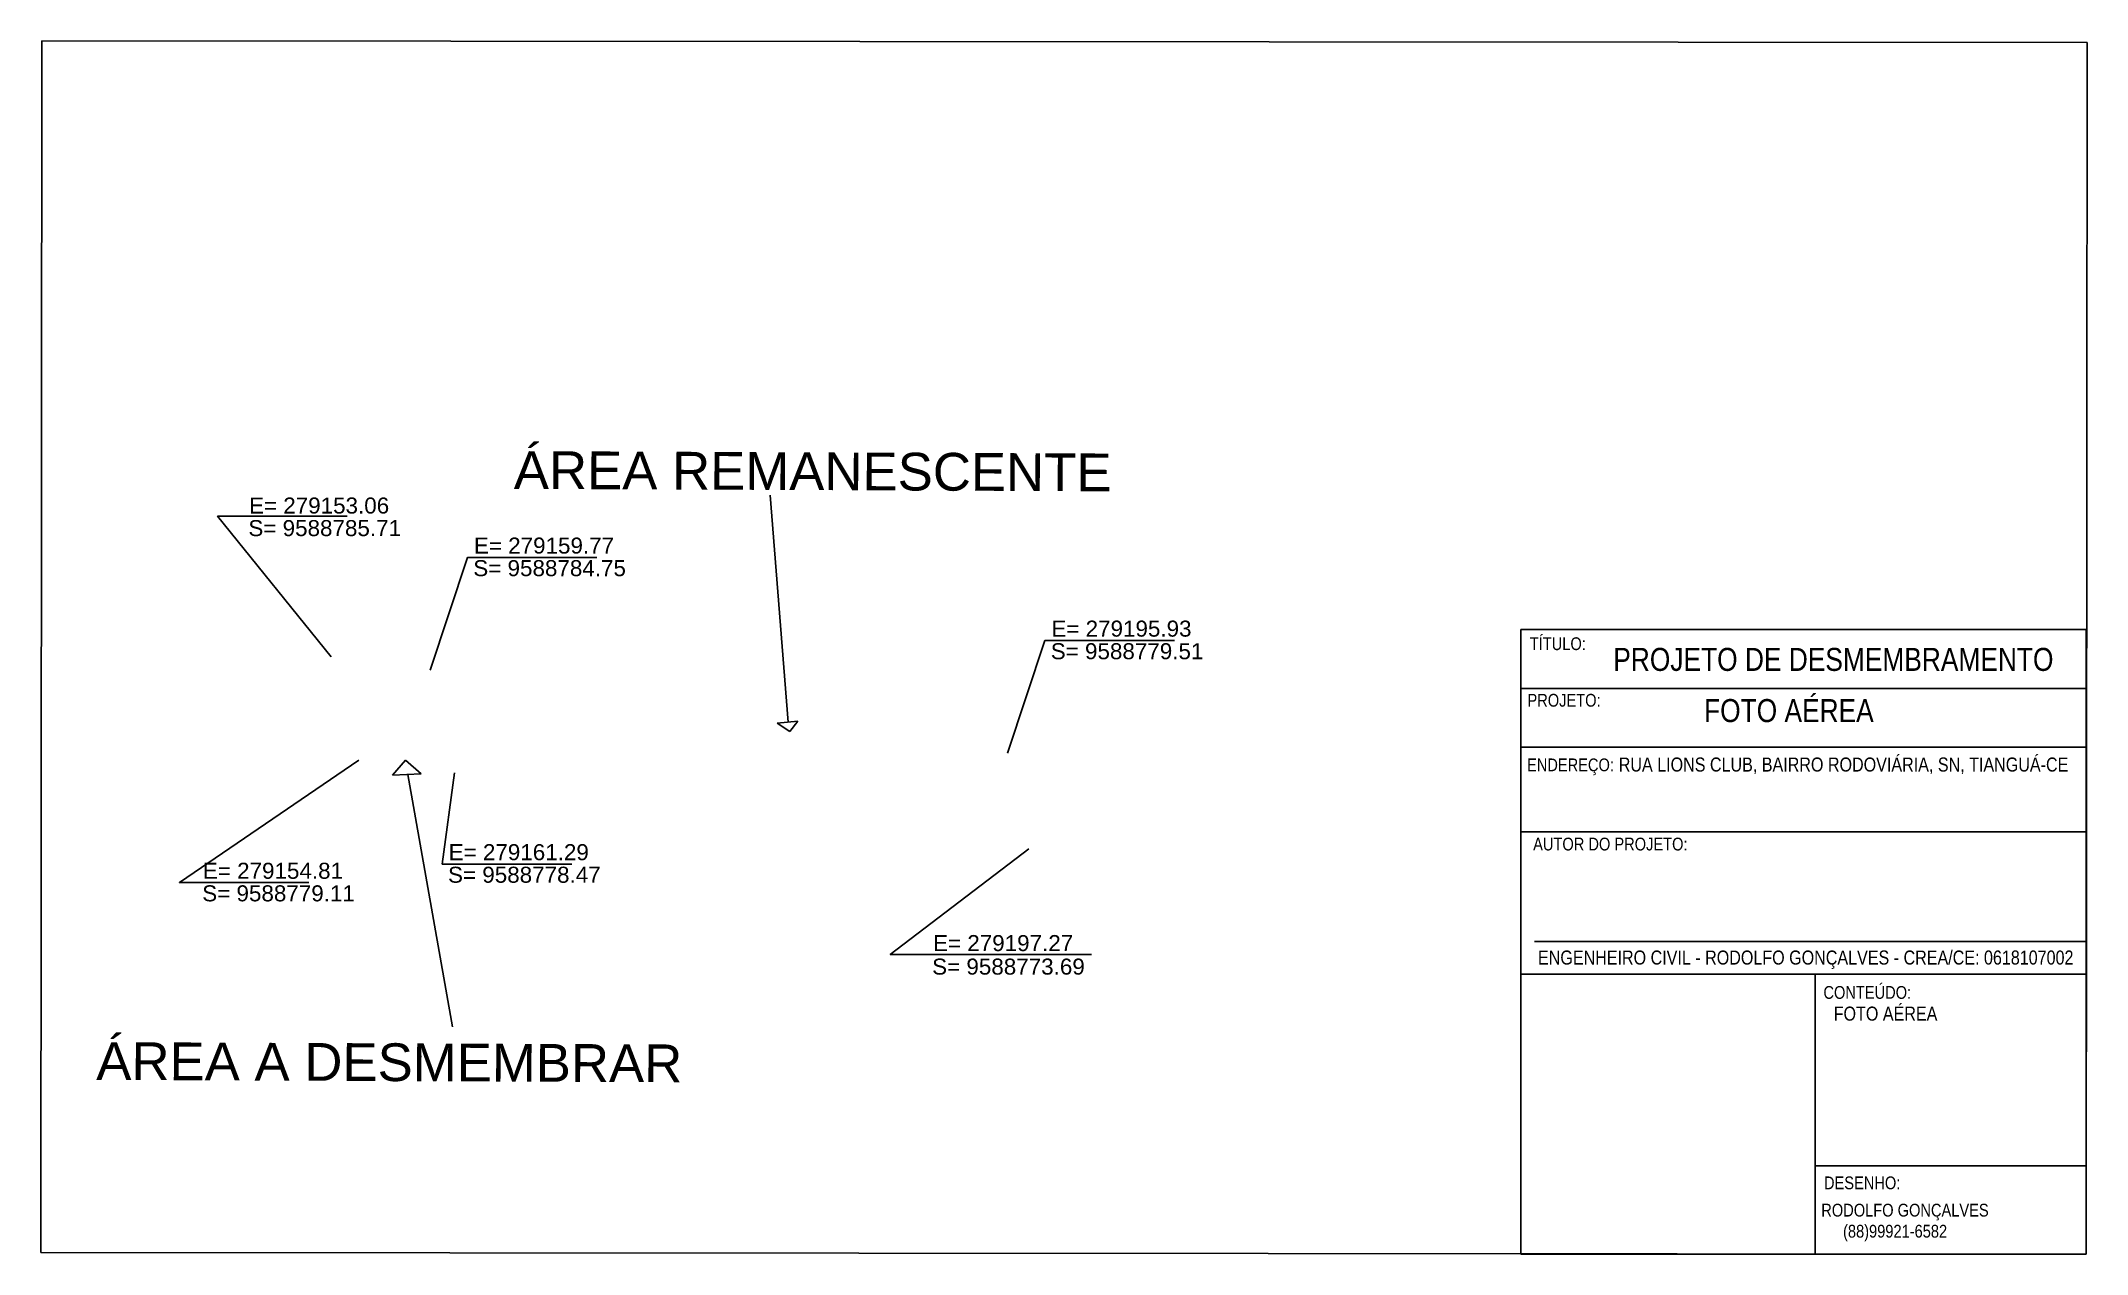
# Model space of a CAD drawing. Header units: millimetres. Extents: x 2167 to 4287, y 1412 to 1869.
# Drawn here: x 2733 to 2949.8, y 1416.2 to 1544.7 of the extents above; entities that cross this region are included whole.
import ezdxf

# ---------------------------------------------------------------- set-up
doc = ezdxf.new("R2010")
doc.units = ezdxf.units.MM
doc.header["$LTSCALE"] = 20
for name, color, linetype in [('A-PEN-R', 1, 'Continuous'), ('COTA', 7, 'Continuous'), ('E-TXT-Y', 2, 'Continuous'), ('POLYLINE', 1, 'Continuous'), ('TEXTO', 3, 'Continuous')]:
    doc.layers.add(name, color=color, linetype=linetype)
doc.styles.add('COTA', font='arial.ttf')
doc.styles.add('F2', font='ARIALN.TTF')
doc.styles.add('NOTES', font='arial.ttf', dxfattribs={"height": 4})
picture_1 = doc.add_image_def('image1.jpg', size_in_pixel=(1067, 632))

msp = doc.modelspace()

# ---------------------------------------------------------------- texts
at = {"layer": 'COTA', "color": 232, "char_height": 1.7, "attachment_point": 5, "style": 'COTA'}
for s, width, insert in [('E= 279153.06', 28.88157, (2762.447, 1495.469)), ('S= 9588785.71', 21.6728, (2763.042, 1493.078)), ('E= 279159.77', 28.88157, (2786.282, 1491.226)), ('S= 9588784.75', 21.6728, (2786.877, 1488.835)), ('E= 279195.93', 28.88157, (2847.475, 1482.426)), ('S= 9588779.51', 21.6728, (2848.071, 1480.034)), ('E= 279161.29', 28.88157, (2783.605, 1458.739)), ('E= 279154.81', 28.88157, (2757.558, 1456.769)), ('S= 9588778.47', 21.6728, (2784.2, 1456.348)), ('S= 9588779.11', 21.6728, (2758.153, 1454.378)), ('E= 279197.27', 28.88157, (2834.934, 1449.106)), ('S= 9588773.69 ', 21.6728, (2835.502, 1446.615))]:
    msp.add_mtext_dynamic_manual_height_columns(s, width=width, gutter_width=5, heights=[0], dxfattribs=dict(at, insert=insert))
at = {"layer": 'E-TXT-Y', "style": 'NOTES'}
for s, p in [('ÁREA REMANESCENTE', (2783.081, 1497.249)), ('ÁREA A DESMEMBRAR', (2738.833, 1434.626))]:
    msp.add_text(s, height=4, rotation=359.76355, dxfattribs=at).set_placement(p)
at = {"layer": 'E-TXT-Y', "style": 'F2'}
for s, height, p in [('PROJETO DE DESMEMBRAMENTO', 2.43524, (2899.595, 1477.961)), ('FOTO AÉREA', 2.4352, (2909.213, 1472.537))]:
    msp.add_text(s, height=height, dxfattribs=at).set_placement(p)
at = {"layer": 'TEXTO', "color": 3, "style": 'F2'}
for s, height, p in [('TÍTULO: ', 1.3529, (2890.748, 1480.166)), ('PROJETO: ', 1.3529, (2890.502, 1474.169)), ('ENDEREÇO:', 1.3529, (2890.455, 1467.326)), ('RUA LIONS CLUB, BAIRRO RODOVIÁRIA, SN, TIANGUÁ-CE', 1.4882, (2900.177, 1467.294)), ('AUTOR DO PROJETO: ', 1.35291, (2891.104, 1458.935)), ('ENGENHEIRO CIVIL - RODOLFO GONÇALVES - CREA/CE: 0618107002', 1.4882, (2891.616, 1446.843)), ('CONTEÚDO:', 1.3529, (2921.863, 1443.213)), ('FOTO AÉREA', 1.4882, (2922.951, 1440.9)), ('DESENHO:', 1.3529, (2921.924, 1423.036)), ('RODOLFO GONÇALVES', 1.35291, (2921.636, 1420.144)), ('(88)99921-6582', 1.35291, (2923.944, 1417.913))]:
    msp.add_text(s, height=height, dxfattribs=at).set_placement(p)

# ---------------------------------------------------------------- linework, layer by layer
at = {"color": 2}
for p, q in [((2810.246, 1496.597), (2812.153, 1472.531)), ((2813.169, 1472.624), (2810.975, 1472.423)), ((2810.975, 1472.423), (2812.331, 1471.524)), ((2812.331, 1471.524), (2813.169, 1472.624)), ((2771.6, 1468.491), (2770.233, 1466.905)), ((2773.276, 1467.038), (2771.6, 1468.491)), ((2770.233, 1466.905), (2773.276, 1467.038)), ((2776.584, 1440.26), (2771.868, 1466.976))]:
    msp.add_line(p, q, dxfattribs=at)
at = {"layer": 'A-PEN-R'}
for p, q in [((2949.703, 1482.354), (2889.783, 1482.354)), ((2889.783, 1482.354), (2889.783, 1416.167)), ((2949.703, 1416.167), (2949.703, 1482.354)), ((2889.783, 1476.112), (2949.703, 1476.112)), ((2889.783, 1469.871), (2949.703, 1469.871)), ((2889.783, 1460.921), (2949.703, 1460.921)), ((2891.25, 1449.279), (2949.703, 1449.279)), ((2889.783, 1445.813), (2949.703, 1445.813)), ((2920.99, 1416.167), (2920.99, 1445.813)), ((2920.99, 1425.529), (2949.703, 1425.529)), ((2889.783, 1416.167), (2949.703, 1416.167))]:
    msp.add_line(p, q, dxfattribs=at)
at = {"layer": 'POLYLINE'}
for points in [[(2763.724, 1479.464), (2751.696, 1494.347), (2765.416, 1494.347)], [(2774.214, 1478.033), (2778.175, 1489.979), (2791.895, 1489.979)], [(2835.407, 1469.232), (2839.368, 1481.178), (2853.088, 1481.178)], [(2766.663, 1468.511), (2747.644, 1455.521), (2761.364, 1455.521)], [(2776.786, 1467.145), (2775.498, 1457.491), (2789.218, 1457.491)], [(2837.647, 1459.091), (2822.975, 1447.923), (2844.305, 1447.923)]]:
    msp.add_lwpolyline(points, dxfattribs=at)

msp.set_redraw_order([(e.dxf.handle, doc.entitydb.next_handle()) for e in msp.query("TEXT MTEXT ATTDEF DIMENSION ARC_DIMENSION")])  # texts and dimensions are drawn at this point

# ---------------------------------------------------------------- pictures from other files: only their frames are drawn
at = {"color": 2}
image = msp.add_image(picture_1, insert=(2732.97, 1416.337), size_in_units=(216.733, 128.374), rotation=-0.04501, dxfattribs=at)
image.dxf.flags = 7

doc.saveas('drawing.dxf')
